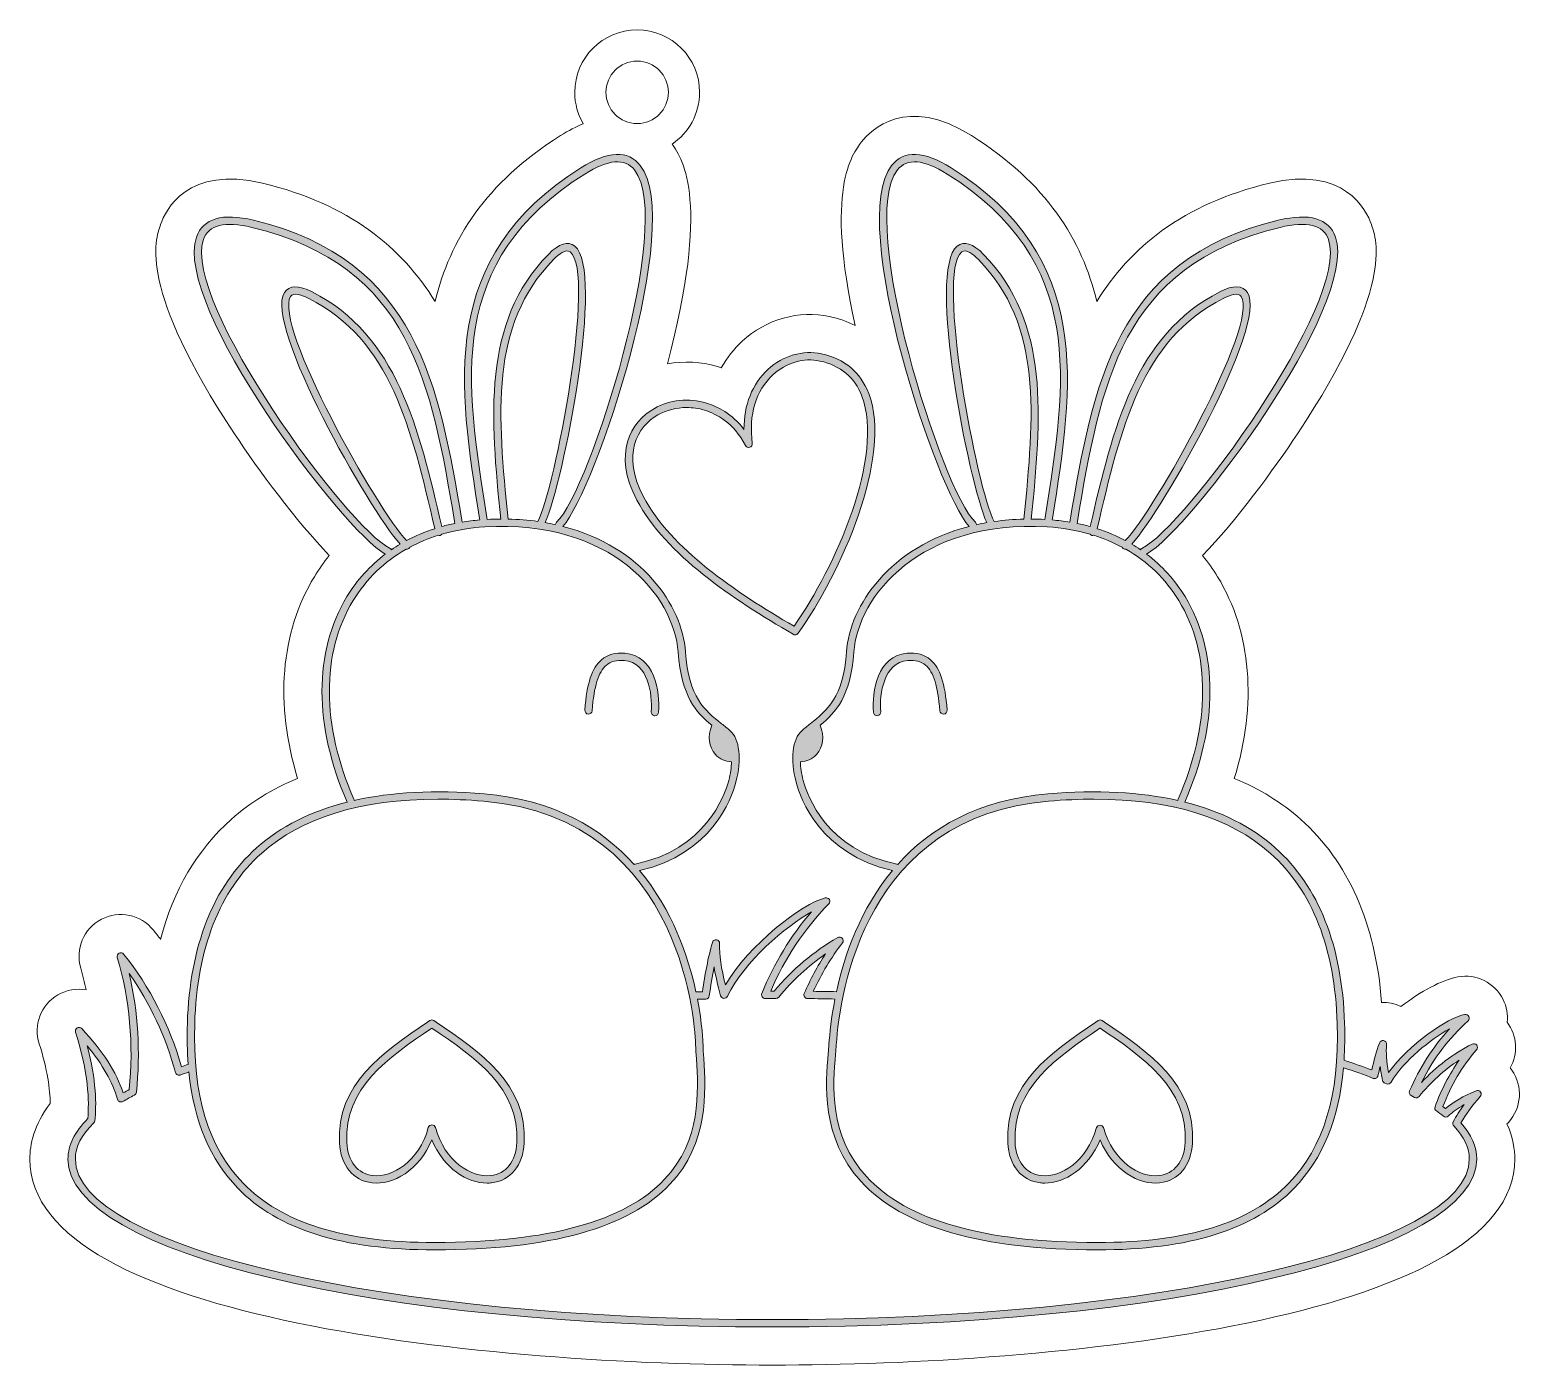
# Model space of a CAD drawing. Header units: inches. Extents: x 1.42 to 8.6, y -8.21 to -1.79.
import ezdxf

# ---------------------------------------------------------------- set-up
doc = ezdxf.new("R2010")
doc.units = ezdxf.units.IN
doc.header["$MEASUREMENT"] = 0
doc.layers.add('1', color=7, linetype='Continuous')

# ---------------------------------------------------------------- blocks, each defined once
blk = doc.blocks.new('block 2')
at = {"layer": '1', "lineweight": 0}
for points in [[(2.9092, -7.1397), (2.894, -6.8583), (3.117, -6.7064), (3.3326, -6.5594), (3.3326, -6.5594), (3.3432, -6.5522), (3.3432, -6.5522), (3.3492, -6.5482), (3.357, -6.5482), (3.363, -6.5522), (3.363, -6.5522), (3.3735, -6.5594), (3.3735, -6.5594), (3.5892, -6.7064), (3.8122, -6.8583), (3.797, -7.1397), (3.7911, -7.2482), (3.7307, -7.3219), (3.6393, -7.332), (3.6326, -7.3327), (3.6258, -7.3331), (3.6189, -7.3331), (3.524, -7.3331), (3.4101, -7.2635), (3.3531, -7.1249), (3.292, -7.2736), (3.1654, -7.343), (3.0669, -7.332), (2.9755, -7.3219), (2.915, -7.2482), (2.9092, -7.1397)], [(2.9444, -7.1377), (2.9493, -7.2292), (2.9966, -7.2888), (3.0708, -7.2969), (3.1648, -7.3065), (3.2902, -7.2299), (3.3361, -7.0659), (3.3382, -7.0583), (3.3452, -7.053), (3.3531, -7.053), (3.361, -7.053), (3.3679, -7.0583), (3.3701, -7.0659), (3.416, -7.2299), (3.5414, -7.3072), (3.6354, -7.2969), (3.7096, -7.2888), (3.7568, -7.2292), (3.7618, -7.1377), (3.7759, -6.8763), (3.5612, -6.73), (3.3537, -6.5885), (3.3537, -6.5885), (3.3531, -6.5881), (3.3531, -6.5881), (3.3531, -6.5881), (3.3525, -6.5885), (3.3525, -6.5885), (3.1449, -6.73), (2.9303, -6.8763), (2.9444, -7.1377)]]:
    blk.add_open_spline(points, degree=3, knots=[0, 0, 0, 0, 1, 1, 1, 2, 2, 2, 3, 3, 3, 4, 4, 4, 5, 5, 5, 6, 6, 6, 7, 7, 7, 8, 8, 8, 9, 9, 9, 10, 10, 10, 10], dxfattribs=at)
blk = doc.blocks.new('block 3')
at = {"layer": '1', "lineweight": 0}
for points, knots in [([(6.5431, -6.5594), (6.5431, -6.5594), (6.5536, -6.5522), (6.5536, -6.5522), (6.5596, -6.5482), (6.5675, -6.5482), (6.5735, -6.5522), (6.5735, -6.5522), (6.584, -6.5594), (6.584, -6.5594), (6.7997, -6.7064), (7.0227, -6.8583), (7.0075, -7.1397), (7.0016, -7.2482), (6.9412, -7.3219), (6.8497, -7.332), (6.7518, -7.343), (6.6248, -7.2736), (6.5636, -7.1249), (6.5066, -7.2635), (6.3927, -7.3331), (6.2977, -7.3331), (6.2908, -7.3331), (6.284, -7.3327), (6.2774, -7.332), (6.1859, -7.3219), (6.1255, -7.2482), (6.1197, -7.1397), (6.1044, -6.8583), (6.3274, -6.7064), (6.5431, -6.5594)], [0, 0, 0, 0, 1, 1, 1, 2, 2, 2, 3, 3, 3, 4, 4, 4, 5, 5, 5, 6, 6, 6, 7, 7, 7, 8, 8, 8, 9, 9, 9, 10, 10, 10, 10]), ([(6.1549, -7.1377), (6.1598, -7.2292), (6.2071, -7.2888), (6.2812, -7.2969), (6.3752, -7.3065), (6.5007, -7.2299), (6.5466, -7.0659), (6.5509, -7.0507), (6.5763, -7.0507), (6.5805, -7.0659), (6.6265, -7.2299), (6.751, -7.3071), (6.8459, -7.2969), (6.9201, -7.2888), (6.9673, -7.2292), (6.9723, -7.1377), (6.9864, -6.8763), (6.7717, -6.73), (6.5642, -6.5885), (6.5642, -6.5885), (6.5636, -6.5881), (6.5636, -6.5881), (6.5636, -6.5881), (6.563, -6.5885), (6.563, -6.5885), (6.3554, -6.73), (6.1407, -6.8763), (6.1549, -7.1377)], [0, 0, 0, 0, 1, 1, 1, 2, 2, 2, 3, 3, 3, 4, 4, 4, 5, 5, 5, 6, 6, 6, 7, 7, 7, 8, 8, 8, 9, 9, 9, 9])]:
    blk.add_open_spline(points, degree=3, knots=knots, dxfattribs=at)
blk = doc.blocks.new('block 4')
at = {"layer": '1', "lineweight": 0}
for points, knots in [([(4.422, -3.6113), (4.4963, -3.5697), (4.5877, -3.5603), (4.6727, -3.5855), (4.7254, -3.6013), (4.7949, -3.6359), (4.8527, -3.7124), (4.8521, -3.5945), (4.892, -3.4936), (4.968, -3.4236), (5.0398, -3.3574), (5.1357, -3.3296), (5.2251, -3.349), (5.3364, -3.3732), (5.4127, -3.4372), (5.4517, -3.5391), (5.568, -3.8425), (5.318, -4.4061), (5.1124, -4.6914), (5.109, -4.6962), (5.1036, -4.6988), (5.0981, -4.6988), (5.0951, -4.6988), (5.092, -4.698), (5.0892, -4.6963), (4.7967, -4.5256), (4.4787, -4.3156), (4.3384, -4.0522), (4.2192, -3.8282), (4.3089, -3.6748), (4.422, -3.6113)], [0, 0, 0, 0, 1, 1, 1, 2, 2, 2, 3, 3, 3, 4, 4, 4, 5, 5, 5, 6, 6, 6, 7, 7, 7, 8, 8, 8, 9, 9, 9, 10, 10, 10, 10]), ([(4.3696, -4.0356), (4.5035, -4.2871), (4.8087, -4.491), (5.0931, -4.6578), (5.2923, -4.3749), (5.5287, -3.8386), (5.4188, -3.5517), (5.3842, -3.4616), (5.3165, -3.405), (5.2176, -3.3834), (5.1396, -3.3665), (5.0553, -3.3911), (4.9919, -3.4495), (4.9097, -3.5253), (4.8745, -3.6421), (4.8927, -3.7787), (4.8938, -3.7872), (4.8887, -3.7953), (4.8805, -3.7979), (4.8723, -3.8004), (4.8635, -3.7968), (4.8595, -3.7892), (4.8027, -3.6804), (4.7211, -3.6368), (4.6626, -3.6194), (4.6345, -3.611), (4.6056, -3.6069), (4.5771, -3.6069), (4.5285, -3.6069), (4.4808, -3.6188), (4.4392, -3.6421), (4.3401, -3.6977), (4.2623, -3.8342), (4.3696, -4.0356)], [0, 0, 0, 0, 1, 1, 1, 2, 2, 2, 3, 3, 3, 4, 4, 4, 5, 5, 5, 6, 6, 6, 7, 7, 7, 8, 8, 8, 9, 9, 9, 10, 10, 10, 11, 11, 11, 11])]:
    blk.add_open_spline(points, degree=3, knots=knots, dxfattribs=at)
blk = doc.blocks.new('block 5')
at = {"layer": '1', "lineweight": 0}
for points, knots in [([(8.3902, -6.9175), (8.3515, -6.96), (8.3203, -7.0024), (8.2973, -7.0439), (8.3474, -7.1002), (8.3728, -7.1586), (8.3728, -7.2173), (8.3728, -7.6699), (6.8864, -8.0244), (4.9888, -8.0244), (3.0913, -8.0244), (1.6049, -7.6699), (1.6049, -7.2173), (1.6049, -7.1513), (1.6368, -7.0861), (1.6997, -7.0234), (1.7076, -6.9403), (1.7033, -6.8023), (1.641, -6.6078), (1.6385, -6.6), (1.6417, -6.5914), (1.6489, -6.5872), (1.656, -6.5831), (1.665, -6.5844), (1.6707, -6.5904), (1.7715, -6.6983), (1.837, -6.7996), (1.8701, -6.8994), (1.8795, -6.8941), (1.8892, -6.8888), (1.8991, -6.8835), (1.9211, -6.6692), (1.9012, -6.4499), (1.8416, -6.2484), (1.8392, -6.2403), (1.8429, -6.2317), (1.8503, -6.2278), (1.8577, -6.2239), (1.867, -6.2258), (1.8723, -6.2324), (1.998, -6.3897), (2.0939, -6.5766), (2.1503, -6.7741), (2.1608, -6.7703), (2.1716, -6.7665), (2.1824, -6.7627), (2.1776, -6.7007), (2.1762, -6.6354), (2.1784, -6.5663), (2.1904, -6.1925), (2.3024, -5.9086), (2.5112, -5.7224), (2.6265, -5.6197), (2.7721, -5.5466), (2.9464, -5.5026), (2.9464, -5.5025), (2.9463, -5.5025), (2.9463, -5.5024), (2.7853, -5.1377), (2.7848, -4.7778), (2.9451, -4.5151), (2.9941, -4.4348), (3.0564, -4.3665), (3.1295, -4.311), (2.9256, -4.1986), (2.1074, -3.116), (2.2225, -2.7878), (2.254, -2.6979), (2.3462, -2.6708), (2.4969, -2.707), (3.2851, -2.8968), (3.388, -3.5044), (3.4969, -4.1478), (3.4969, -4.1478), (3.4984, -4.157), (3.4984, -4.157), (3.5261, -4.1524), (3.5545, -4.1493), (3.5834, -4.1469), (3.5834, -4.1469), (3.5823, -4.1402), (3.5823, -4.1402), (3.4796, -3.4958), (3.3826, -2.8872), (4.0688, -2.4551), (4.1998, -2.3726), (4.2959, -2.3688), (4.3546, -2.4439), (4.5687, -2.7182), (4.1391, -4.0076), (3.9821, -4.1777), (4.3628, -4.2754), (4.5557, -4.5581), (4.5716, -4.7804), (4.5873, -5.0004), (4.6641, -5.0615), (4.7454, -5.1261), (4.7592, -5.1371), (4.773, -5.1481), (4.7865, -5.1598), (4.8313, -5.1987), (4.8422, -5.298), (4.8135, -5.407), (4.7922, -5.4879), (4.696, -5.7543), (4.3507, -5.8312), (4.5091, -6.0207), (4.5854, -6.2457), (4.6219, -6.4149), (4.6219, -6.4149), (4.653, -6.4142), (4.653, -6.4142), (4.6647, -6.3294), (4.6803, -6.2516), (4.7007, -6.1768), (4.7031, -6.1682), (4.7116, -6.1629), (4.7203, -6.164), (4.7291, -6.1652), (4.7356, -6.1729), (4.7354, -6.1818), (4.7342, -6.2364), (4.7433, -6.3017), (4.7631, -6.3804), (4.8753, -6.1899), (5.1309, -5.9905), (5.2433, -5.9625), (5.251, -5.9607), (5.259, -5.964), (5.2629, -5.9709), (5.2668, -5.9778), (5.2657, -5.9864), (5.2601, -5.992), (5.1438, -6.11), (5.0477, -6.2541), (4.9812, -6.4102), (4.9812, -6.4102), (4.9976, -6.4102), (4.9976, -6.4102), (4.9976, -6.4102), (4.9979, -6.4102), (4.9979, -6.4102), (5.0853, -6.3062), (5.1879, -6.2196), (5.303, -6.1529), (5.3104, -6.1488), (5.3195, -6.1502), (5.3251, -6.1566), (5.3307, -6.1629), (5.3309, -6.1723), (5.3258, -6.179), (5.2717, -6.2488), (5.2246, -6.3269), (5.1855, -6.4116), (5.2228, -6.412), (5.2599, -6.4128), (5.2969, -6.4135), (5.3355, -6.2356), (5.4127, -6.0155), (5.566, -5.8312), (5.2207, -5.7543), (5.1244, -5.4879), (5.1032, -5.407), (5.0745, -5.298), (5.0853, -5.1987), (5.1301, -5.1598), (5.1437, -5.1481), (5.1575, -5.1371), (5.1713, -5.1261), (5.2526, -5.0615), (5.3294, -5.0004), (5.3451, -4.7804), (5.361, -4.5581), (5.5542, -4.2758), (5.9347, -4.1779), (5.7779, -4.0088), (5.3478, -2.7184), (5.5621, -2.4439), (5.6207, -2.3688), (5.7169, -2.3726), (5.8479, -2.4551), (6.534, -2.8871), (6.437, -3.4957), (6.3344, -4.1401), (6.3344, -4.1401), (6.3333, -4.1469), (6.3333, -4.1469), (6.3622, -4.1493), (6.3906, -4.1524), (6.4182, -4.157), (6.4182, -4.157), (6.4198, -4.1479), (6.4198, -4.1479), (6.5287, -3.5045), (6.6315, -2.8968), (7.4198, -2.707), (7.5704, -2.6708), (7.6627, -2.698), (7.6942, -2.7878), (7.8092, -3.116), (6.9911, -4.1986), (6.7871, -4.311), (6.8603, -4.3665), (6.9225, -4.4348), (6.9715, -4.5151), (7.1318, -4.7778), (7.1314, -5.1377), (6.9704, -5.5024), (6.9704, -5.5025), (6.9703, -5.5025), (6.9703, -5.5026), (7.1445, -5.5465), (7.2901, -5.6197), (7.4054, -5.7224), (7.6143, -5.9086), (7.7263, -6.1925), (7.7382, -6.5663), (7.7402, -6.6279), (7.7392, -6.6865), (7.7356, -6.7424), (7.7821, -6.7577), (7.8269, -6.7735), (7.8687, -6.7895), (7.879, -6.7452), (7.8913, -6.7018), (7.9054, -6.6601), (7.9082, -6.6516), (7.9169, -6.6465), (7.9256, -6.6484), (7.9343, -6.6502), (7.9404, -6.6582), (7.9396, -6.6671), (7.9367, -6.7042), (7.9399, -6.7486), (7.9496, -6.8021), (8.0437, -6.6679), (8.2341, -6.5382), (8.3165, -6.5227), (8.3245, -6.5213), (8.3321, -6.5251), (8.3356, -6.5322), (8.3391, -6.5393), (8.3374, -6.5478), (8.3316, -6.5531), (8.2397, -6.6361), (8.1632, -6.7377), (8.108, -6.8495), (8.1776, -6.7741), (8.2607, -6.7111), (8.351, -6.6655), (8.3586, -6.6617), (8.3677, -6.6637), (8.3729, -6.6704), (8.378, -6.6771), (8.3778, -6.6865), (8.3722, -6.6928), (8.303, -6.7724), (8.2486, -6.8642), (8.2106, -6.9657), (8.2149, -6.9689), (8.2191, -6.9722), (8.2233, -6.9754), (8.2608, -6.9428), (8.3091, -6.9146), (8.3704, -6.8893), (8.3781, -6.8862), (8.3868, -6.8888), (8.3915, -6.8955), (8.3963, -6.9023), (8.3957, -6.9114), (8.3902, -6.9175)], [0, 0, 0, 0, 1, 1, 1, 2, 2, 2, 3, 3, 3, 4, 4, 4, 5, 5, 5, 6, 6, 6, 7, 7, 7, 8, 8, 8, 9, 9, 9, 10, 10, 10, 11, 11, 11, 12, 12, 12, 13, 13, 13, 14, 14, 14, 15, 15, 15, 16, 16, 16, 17, 17, 17, 18, 18, 18, 19, 19, 19, 20, 20, 20, 21, 21, 21, 22, 22, 22, 23, 23, 23, 24, 24, 24, 25, 25, 25, 26, 26, 26, 27, 27, 27, 28, 28, 28, 29, 29, 29, 30, 30, 30, 31, 31, 31, 32, 32, 32, 33, 33, 33, 34, 34, 34, 35, 35, 35, 36, 36, 36, 37, 37, 37, 38, 38, 38, 39, 39, 39, 40, 40, 40, 41, 41, 41, 42, 42, 42, 43, 43, 43, 44, 44, 44, 45, 45, 45, 46, 46, 46, 47, 47, 47, 48, 48, 48, 49, 49, 49, 50, 50, 50, 51, 51, 51, 52, 52, 52, 53, 53, 53, 54, 54, 54, 55, 55, 55, 56, 56, 56, 57, 57, 57, 58, 58, 58, 59, 59, 59, 60, 60, 60, 61, 61, 61, 62, 62, 62, 63, 63, 63, 64, 64, 64, 65, 65, 65, 66, 66, 66, 67, 67, 67, 68, 68, 68, 69, 69, 69, 70, 70, 70, 71, 71, 71, 72, 72, 72, 73, 73, 73, 74, 74, 74, 75, 75, 75, 76, 76, 76, 77, 77, 77, 78, 78, 78, 79, 79, 79, 80, 80, 80, 81, 81, 81, 82, 82, 82, 83, 83, 83, 84, 84, 84, 85, 85, 85, 86, 86, 86, 87, 87, 87, 88, 88, 88, 89, 89, 89, 90, 90, 90, 90]), ([(3.6171, -4.1346), (3.6171, -4.1346), (3.6187, -4.1445), (3.6187, -4.1445), (3.6408, -4.1434), (3.6624, -4.1429), (3.6837, -4.1428), (3.6359, -3.6568), (3.5918, -3.1981), (3.9127, -2.8709), (3.9641, -2.8185), (4.0068, -2.8054), (4.0397, -2.8316), (4.1855, -2.9482), (3.9843, -3.9672), (3.8977, -4.1598), (3.9145, -4.1627), (3.931, -4.1659), (3.9471, -4.1695), (3.9475, -4.1654), (3.9491, -4.1614), (3.9523, -4.1584), (4.1128, -4.0047), (4.5215, -2.7151), (4.3268, -2.4656), (4.2812, -2.4072), (4.2006, -2.4138), (4.0876, -2.485), (3.4211, -2.9046), (3.512, -3.4746), (3.6171, -4.1346)], [0, 0, 0, 0, 1, 1, 1, 2, 2, 2, 3, 3, 3, 4, 4, 4, 5, 5, 5, 6, 6, 6, 7, 7, 7, 8, 8, 8, 9, 9, 9, 10, 10, 10, 10]), ([(5.9696, -4.1697), (5.9857, -4.1662), (6.0022, -4.1629), (6.019, -4.16), (5.9325, -3.968), (5.7311, -2.9482), (5.877, -2.8316), (5.9099, -2.8053), (5.9526, -2.8185), (6.0039, -2.8709), (6.3248, -3.1981), (6.2808, -3.6569), (6.233, -4.1428), (6.2542, -4.1429), (6.2759, -4.1434), (6.298, -4.1445), (6.298, -4.1445), (6.2996, -4.1346), (6.2996, -4.1346), (6.4047, -3.4746), (6.4955, -2.9046), (5.8291, -2.485), (5.716, -2.4138), (5.6355, -2.4072), (5.5899, -2.4656), (5.3951, -2.7151), (5.8039, -4.0047), (5.9644, -4.1584), (5.9676, -4.1615), (5.9692, -4.1656), (5.9696, -4.1697)], [0, 0, 0, 0, 1, 1, 1, 2, 2, 2, 3, 3, 3, 4, 4, 4, 5, 5, 5, 6, 6, 6, 7, 7, 7, 8, 8, 8, 9, 9, 9, 10, 10, 10, 10]), ([(3.1591, -4.2899), (3.1726, -4.2806), (3.1865, -4.2718), (3.2007, -4.2633), (3.0522, -4.0977), (2.5448, -3.2102), (2.6449, -3.0544), (2.6677, -3.019), (2.7124, -3.0179), (2.7777, -3.051), (3.1852, -3.2578), (3.2908, -3.7045), (3.4006, -4.1785), (3.4212, -4.1728), (3.4424, -4.168), (3.4638, -4.1637), (3.4638, -4.1637), (3.4621, -4.1537), (3.4621, -4.1537), (3.3506, -3.4947), (3.2542, -2.9257), (2.4886, -2.7414), (2.3585, -2.71), (2.2803, -2.7296), (2.2558, -2.7995), (2.1511, -3.0982), (2.9509, -4.1892), (3.1521, -4.2834), (3.1552, -4.2849), (3.1574, -4.2872), (3.1591, -4.2899)], [0, 0, 0, 0, 1, 1, 1, 2, 2, 2, 3, 3, 3, 4, 4, 4, 5, 5, 5, 6, 6, 6, 7, 7, 7, 8, 8, 8, 9, 9, 9, 10, 10, 10, 10]), ([(6.4529, -4.1637), (6.4743, -4.168), (6.4954, -4.1728), (6.516, -4.1785), (6.6258, -3.7044), (6.7315, -3.2578), (7.139, -3.051), (7.2043, -3.0178), (7.2489, -3.019), (7.2718, -3.0544), (7.3718, -3.2102), (6.8645, -4.0977), (6.716, -4.2633), (6.7302, -4.2718), (6.744, -4.2806), (6.7575, -4.2899), (6.7593, -4.2872), (6.7615, -4.2849), (6.7645, -4.2834), (6.9657, -4.1892), (7.7656, -3.0982), (7.6609, -2.7995), (7.6363, -2.7296), (7.558, -2.71), (7.428, -2.7414), (6.6624, -2.9257), (6.5661, -3.4948), (6.4545, -4.1537), (6.4545, -4.1537), (6.4529, -4.1637), (6.4529, -4.1637)], [0, 0, 0, 0, 1, 1, 1, 2, 2, 2, 3, 3, 3, 4, 4, 4, 5, 5, 5, 6, 6, 6, 7, 7, 7, 8, 8, 8, 9, 9, 9, 10, 10, 10, 10]), ([(3.8615, -4.1541), (3.9444, -4.002), (4.1433, -2.9596), (4.0176, -2.8592), (3.9972, -2.8428), (3.963, -2.8699), (3.938, -2.8955), (3.6278, -3.2119), (3.67, -3.6432), (3.7191, -4.1428), (3.7689, -4.1438), (3.8162, -4.1479), (3.8615, -4.1541)], [0, 0, 0, 0, 1, 1, 1, 2, 2, 2, 3, 3, 3, 4, 4, 4, 4]), ([(6.1975, -4.1429), (6.2466, -3.6433), (6.2889, -3.2119), (5.9787, -2.8955), (5.9536, -2.87), (5.9195, -2.8428), (5.899, -2.8592), (5.7733, -2.9596), (5.9725, -4.003), (6.0553, -4.1544), (6.1006, -4.148), (6.1478, -4.144), (6.1975, -4.1429)], [0, 0, 0, 0, 1, 1, 1, 2, 2, 2, 3, 3, 3, 4, 4, 4, 4]), ([(3.3668, -4.1889), (3.2541, -3.7022), (3.1554, -3.2822), (2.7617, -3.0825), (2.7298, -3.0662), (2.6887, -3.0514), (2.6746, -3.0735), (2.5888, -3.207), (3.0962, -4.1091), (3.2319, -4.2458), (3.2743, -4.2232), (3.3193, -4.2042), (3.3668, -4.1889)], [0, 0, 0, 0, 1, 1, 1, 2, 2, 2, 3, 3, 3, 4, 4, 4, 4]), ([(6.6848, -4.2458), (6.8204, -4.1091), (7.3279, -3.2071), (7.2421, -3.0735), (7.228, -3.0514), (7.1869, -3.0662), (7.1549, -3.0825), (6.7613, -3.2822), (6.6625, -3.7022), (6.5498, -4.1889), (6.5973, -4.2042), (6.6424, -4.2232), (6.6848, -4.2458)], [0, 0, 0, 0, 1, 1, 1, 2, 2, 2, 3, 3, 3, 4, 4, 4, 4]), ([(2.9799, -5.4946), (3.1591, -5.4541), (3.3673, -5.4433), (3.6039, -5.463), (3.9408, -5.4911), (4.1694, -5.629), (4.3251, -5.8019), (4.3265, -5.8012), (4.3278, -5.8004), (4.3294, -5.8001), (4.6668, -5.7317), (4.7591, -5.4751), (4.7794, -5.398), (4.7879, -5.3655), (4.792, -5.3356), (4.7931, -5.3084), (4.7925, -5.3084), (4.7919, -5.3087), (4.7912, -5.3087), (4.7638, -5.3087), (4.7353, -5.2959), (4.715, -5.2734), (4.6834, -5.2381), (4.6774, -5.1873), (4.6975, -5.1328), (4.6226, -5.0712), (4.5515, -4.9941), (4.5364, -4.7829), (4.5169, -4.5109), (4.2161, -4.1444), (3.6076, -4.1803), (3.5349, -4.1846), (3.4659, -4.1965), (3.4013, -4.2152), (3.399, -4.2179), (3.396, -4.22), (3.3924, -4.2209), (3.3894, -4.2216), (3.3866, -4.2213), (3.384, -4.2206), (3.3359, -4.2357), (3.2904, -4.2546), (3.2477, -4.2774), (3.2471, -4.2786), (3.2468, -4.2798), (3.2459, -4.2809), (3.2424, -4.2853), (3.2373, -4.2875), (3.2321, -4.2875), (3.2313, -4.2875), (3.2305, -4.2873), (3.2297, -4.2872), (3.1251, -4.3468), (3.0386, -4.4297), (2.9753, -4.5335), (2.8211, -4.7862), (2.8223, -5.1341), (2.9785, -5.4882), (2.9795, -5.4902), (2.9799, -5.4924), (2.9799, -5.4946)], [0, 0, 0, 0, 1, 1, 1, 2, 2, 2, 3, 3, 3, 4, 4, 4, 5, 5, 5, 6, 6, 6, 7, 7, 7, 8, 8, 8, 9, 9, 9, 10, 10, 10, 11, 11, 11, 12, 12, 12, 13, 13, 13, 14, 14, 14, 15, 15, 15, 16, 16, 16, 17, 17, 17, 18, 18, 18, 19, 19, 19, 20, 20, 20, 20]), ([(5.5912, -5.8018), (5.7473, -5.6276), (5.9763, -5.491), (6.3128, -5.463), (6.5493, -5.4432), (6.7575, -5.454), (6.9367, -5.4945), (6.9368, -5.4924), (6.9372, -5.4902), (6.9381, -5.4882), (7.0944, -5.1341), (7.0956, -4.7862), (6.9414, -4.5335), (6.8781, -4.4297), (6.7916, -4.3468), (6.6869, -4.2872), (6.6861, -4.2873), (6.6853, -4.2875), (6.6846, -4.2875), (6.6794, -4.2875), (6.6743, -4.2853), (6.6707, -4.2809), (6.6699, -4.2798), (6.6695, -4.2786), (6.6689, -4.2774), (6.6263, -4.2546), (6.5808, -4.2357), (6.5327, -4.2206), (6.53, -4.2213), (6.5272, -4.2216), (6.5243, -4.2209), (6.5206, -4.22), (6.5177, -4.2179), (6.5154, -4.2152), (6.4507, -4.1965), (6.3818, -4.1846), (6.309, -4.1803), (5.7008, -4.1441), (5.3997, -4.5109), (5.3803, -4.7829), (5.3652, -4.9941), (5.294, -5.0712), (5.2191, -5.1328), (5.2393, -5.1873), (5.2333, -5.2381), (5.2016, -5.2734), (5.1814, -5.2959), (5.1528, -5.3087), (5.1254, -5.3087), (5.1248, -5.3087), (5.1242, -5.3084), (5.1235, -5.3084), (5.1247, -5.3356), (5.1287, -5.3655), (5.1373, -5.398), (5.1575, -5.4751), (5.2498, -5.7317), (5.5873, -5.8001), (5.5887, -5.8004), (5.5899, -5.8012), (5.5912, -5.8018)], [0, 0, 0, 0, 1, 1, 1, 2, 2, 2, 3, 3, 3, 4, 4, 4, 5, 5, 5, 6, 6, 6, 7, 7, 7, 8, 8, 8, 9, 9, 9, 10, 10, 10, 11, 11, 11, 12, 12, 12, 13, 13, 13, 14, 14, 14, 15, 15, 15, 16, 16, 16, 17, 17, 17, 18, 18, 18, 19, 19, 19, 20, 20, 20, 20]), ([(2.4459, -7.3327), (2.6323, -7.5251), (2.9334, -7.6187), (3.3666, -7.6187), (3.91, -7.6187), (4.2817, -7.5164), (4.4714, -7.3146), (4.6481, -7.1266), (4.6336, -6.8915), (4.6239, -6.7358), (4.6224, -6.7111), (4.621, -6.6884), (4.6205, -6.6684), (4.6194, -6.6239), (4.5824, -5.5799), (3.6009, -5.4981), (3.5246, -5.4918), (3.4513, -5.4886), (3.381, -5.4886), (3.0129, -5.4886), (2.7289, -5.5758), (2.5347, -5.7488), (2.3333, -5.9282), (2.2253, -6.2037), (2.2137, -6.5674), (2.2028, -6.9098), (2.2787, -7.1602), (2.4459, -7.3327)], [0, 0, 0, 0, 1, 1, 1, 2, 2, 2, 3, 3, 3, 4, 4, 4, 5, 5, 5, 6, 6, 6, 7, 7, 7, 8, 8, 8, 9, 9, 9, 9]), ([(7.3819, -5.7488), (7.1878, -5.5758), (6.9037, -5.4886), (6.5357, -5.4886), (6.4654, -5.4886), (6.3921, -5.4917), (6.3158, -5.4981), (5.4361, -5.5714), (5.3129, -6.4129), (5.2961, -6.6691), (5.2952, -6.6822), (5.2939, -6.6971), (5.2924, -6.7134), (5.2795, -6.8586), (5.2579, -7.1016), (5.441, -7.3017), (5.6335, -7.5121), (6.0066, -7.6187), (6.5501, -7.6187), (6.9832, -7.6187), (7.2844, -7.5251), (7.4708, -7.3327), (7.6379, -7.1602), (7.7138, -6.9098), (7.7029, -6.5674), (7.6913, -6.2037), (7.5833, -5.9282), (7.3819, -5.7488)], [0, 0, 0, 0, 1, 1, 1, 2, 2, 2, 3, 3, 3, 4, 4, 4, 5, 5, 5, 6, 6, 6, 7, 7, 7, 8, 8, 8, 9, 9, 9, 9]), ([(8.3124, -6.9562), (8.2823, -6.9732), (8.2571, -6.9915), (8.2363, -7.0113), (8.2298, -7.0175), (8.2198, -7.0178), (8.2129, -7.0122), (8.2023, -7.0036), (8.191, -6.995), (8.1791, -6.9865), (8.1727, -6.9819), (8.1701, -6.9736), (8.1728, -6.9662), (8.2018, -6.8854), (8.2406, -6.8104), (8.2887, -6.7422), (8.2164, -6.7897), (8.151, -6.849), (8.0965, -6.9168), (8.0912, -6.9236), (8.0817, -6.9254), (8.0743, -6.9213), (8.0743, -6.9213), (8.0587, -6.9129), (8.0587, -6.9129), (8.0506, -6.9087), (8.0471, -6.8989), (8.0506, -6.8905), (8.0966, -6.7808), (8.1621, -6.679), (8.2425, -6.5917), (8.1509, -6.6432), (8.0232, -6.744), (7.9613, -6.8488), (7.9568, -6.8565), (7.9475, -6.8596), (7.9393, -6.8561), (7.9393, -6.8561), (7.9316, -6.8529), (7.9316, -6.8529), (7.9262, -6.8507), (7.9223, -6.8459), (7.9211, -6.8402), (7.916, -6.8162), (7.912, -6.7936), (7.9092, -6.7726), (7.9054, -6.7873), (7.902, -6.8022), (7.8987, -6.8171), (7.8976, -6.8222), (7.8943, -6.8265), (7.8898, -6.8289), (7.8852, -6.8314), (7.8798, -6.8317), (7.875, -6.8298), (7.8308, -6.8124), (7.7828, -6.7953), (7.7328, -6.7787), (7.7111, -7.0252), (7.6332, -7.2158), (7.4961, -7.3573), (7.3027, -7.5569), (6.9933, -7.654), (6.5501, -7.654), (5.9963, -7.654), (5.6144, -7.5435), (5.415, -7.3255), (5.2214, -7.114), (5.2447, -6.8514), (5.2573, -6.7103), (5.2587, -6.6943), (5.26, -6.6797), (5.2609, -6.6668), (5.2643, -6.6144), (5.2723, -6.5379), (5.2897, -6.4487), (5.246, -6.4478), (5.2022, -6.447), (5.1581, -6.4465), (5.1522, -6.4464), (5.1467, -6.4434), (5.1435, -6.4384), (5.1403, -6.4334), (5.1398, -6.4272), (5.1422, -6.4218), (5.1717, -6.3544), (5.2061, -6.2907), (5.2449, -6.2316), (5.1616, -6.2895), (5.0861, -6.3591), (5.0197, -6.4392), (5.0164, -6.4432), (5.0114, -6.4455), (5.0062, -6.4455), (5.0062, -6.4455), (4.9888, -6.4455), (4.9888, -6.4455), (4.9888, -6.4455), (4.9548, -6.4456), (4.9548, -6.4456), (4.9491, -6.4469), (4.9434, -6.4427), (4.9401, -6.4378), (4.9368, -6.433), (4.9361, -6.4268), (4.9383, -6.4214), (4.996, -6.2784), (5.0779, -6.1444), (5.1774, -6.0296), (5.0514, -6.1007), (4.8539, -6.2685), (4.7735, -6.4356), (4.7703, -6.4423), (4.7627, -6.4462), (4.7561, -6.4456), (4.7488, -6.4449), (4.7426, -6.4398), (4.7406, -6.4328), (4.7263, -6.382), (4.7158, -6.336), (4.7091, -6.2942), (4.7, -6.3388), (4.6923, -6.3851), (4.686, -6.4337), (4.6848, -6.4424), (4.6776, -6.4489), (4.6689, -6.4491), (4.6689, -6.4491), (4.6291, -6.45), (4.6291, -6.45), (4.6524, -6.5699), (4.6555, -6.6553), (4.6558, -6.6675), (4.6563, -6.6872), (4.6577, -6.7094), (4.6592, -6.7337), (4.6692, -6.8953), (4.6843, -7.1397), (4.4971, -7.3388), (4.3005, -7.5479), (3.9201, -7.654), (3.3666, -7.654), (2.9234, -7.654), (2.6139, -7.5569), (2.4205, -7.3573), (2.2873, -7.2197), (2.2098, -7.0357), (2.1857, -6.799), (2.1719, -6.8039), (2.158, -6.8088), (2.1446, -6.8138), (2.14, -6.8154), (2.1348, -6.8152), (2.1304, -6.8129), (2.126, -6.8107), (2.1228, -6.8066), (2.1215, -6.8019), (2.0751, -6.6317), (1.9987, -6.4691), (1.8988, -6.3266), (1.9419, -6.5104), (1.9539, -6.7057), (1.9333, -6.8966), (1.9326, -6.9024), (1.9291, -6.9076), (1.9239, -6.9103), (1.9046, -6.9204), (1.8862, -6.9306), (1.8688, -6.9409), (1.8641, -6.9437), (1.8583, -6.9441), (1.8533, -6.9421), (1.8482, -6.9401), (1.8443, -6.9358), (1.8428, -6.9306), (1.819, -6.8475), (1.7711, -6.7629), (1.697, -6.6735), (1.7409, -6.8388), (1.742, -6.9587), (1.7341, -7.0334), (1.7337, -7.0375), (1.7319, -7.0413), (1.7289, -7.0441), (1.67, -7.1013), (1.6402, -7.1596), (1.6402, -7.2173), (1.6402, -7.6429), (3.1424, -7.9891), (4.9888, -7.9891), (6.8353, -7.9891), (8.3375, -7.6429), (8.3375, -7.2173), (8.3375, -7.1645), (8.3125, -7.1111), (8.263, -7.0586), (8.2579, -7.0531), (8.2568, -7.045), (8.2602, -7.0384), (8.2744, -7.0113), (8.2918, -6.9838), (8.3124, -6.9562)], [0, 0, 0, 0, 1, 1, 1, 2, 2, 2, 3, 3, 3, 4, 4, 4, 5, 5, 5, 6, 6, 6, 7, 7, 7, 8, 8, 8, 9, 9, 9, 10, 10, 10, 11, 11, 11, 12, 12, 12, 13, 13, 13, 14, 14, 14, 15, 15, 15, 16, 16, 16, 17, 17, 17, 18, 18, 18, 19, 19, 19, 20, 20, 20, 21, 21, 21, 22, 22, 22, 23, 23, 23, 24, 24, 24, 25, 25, 25, 26, 26, 26, 27, 27, 27, 28, 28, 28, 29, 29, 29, 30, 30, 30, 31, 31, 31, 32, 32, 32, 33, 33, 33, 34, 34, 34, 35, 35, 35, 36, 36, 36, 37, 37, 37, 38, 38, 38, 39, 39, 39, 40, 40, 40, 41, 41, 41, 42, 42, 42, 43, 43, 43, 44, 44, 44, 45, 45, 45, 46, 46, 46, 47, 47, 47, 48, 48, 48, 49, 49, 49, 50, 50, 50, 51, 51, 51, 52, 52, 52, 53, 53, 53, 54, 54, 54, 55, 55, 55, 56, 56, 56, 57, 57, 57, 58, 58, 58, 59, 59, 59, 60, 60, 60, 61, 61, 61, 62, 62, 62, 63, 63, 63, 64, 64, 64, 65, 65, 65, 66, 66, 66, 67, 67, 67, 67])]:
    blk.add_open_spline(points, degree=3, knots=knots, dxfattribs=at)

msp = doc.modelspace()

# ---------------------------------------------------------------- hatches: boundary and pattern name
at = {"layer": '1', "true_color": 0xffffff}
h = msp.add_hatch(color=7, dxfattribs=at)
h.dxf.hatch_style = 2
edge = h.paths.add_edge_path()
edge.add_spline(control_points=[(4.0882, -5.0609), (4.0977, -4.9309), (4.1217, -4.8584), (4.1685, -4.8185), (4.1974, -4.7939), (4.2347, -4.7834), (4.2802, -4.7872), (4.4237, -4.7994), (4.4496, -4.9714), (4.4423, -5.0711), (4.4416, -5.0804), (4.4338, -5.0875), (4.4247, -5.0875), (4.4243, -5.0875), (4.4238, -5.0875), (4.4234, -5.0875), (4.4137, -5.0867), (4.4064, -5.0783), (4.4071, -5.0686), (4.4134, -4.9818), (4.3933, -4.8322), (4.2772, -4.8223), (4.2409, -4.8191), (4.2131, -4.8268), (4.1914, -4.8453), (4.153, -4.8781), (4.132, -4.9454), (4.1234, -5.0635), (4.1227, -5.0732), (4.1133, -5.0805), (4.1045, -5.0798), (4.0948, -5.0791), (4.0875, -5.0706), (4.0882, -5.0609)], knot_values=[0, 0, 0, 0, 1, 1, 1, 2, 2, 2, 3, 3, 3, 4, 4, 4, 5, 5, 5, 6, 6, 6, 7, 7, 7, 8, 8, 8, 9, 9, 9, 10, 10, 10, 11, 11, 11, 11], degree=3, periodic=1)
edge = h.paths.add_edge_path()
edge.add_spline(control_points=[(2.9092, -7.1397), (2.894, -6.8583), (3.117, -6.7064), (3.3326, -6.5594), (3.3326, -6.5594), (3.3432, -6.5522), (3.3432, -6.5522), (3.3492, -6.5482), (3.357, -6.5482), (3.363, -6.5522), (3.363, -6.5522), (3.3735, -6.5594), (3.3735, -6.5594), (3.5892, -6.7064), (3.8122, -6.8583), (3.797, -7.1397), (3.7911, -7.2482), (3.7307, -7.3219), (3.6393, -7.332), (3.6326, -7.3327), (3.6258, -7.3331), (3.6189, -7.3331), (3.524, -7.3331), (3.4101, -7.2635), (3.3531, -7.1249), (3.292, -7.2736), (3.1654, -7.343), (3.0669, -7.332), (2.9755, -7.3219), (2.915, -7.2482), (2.9092, -7.1397)], knot_values=[0, 0, 0, 0, 1, 1, 1, 2, 2, 2, 3, 3, 3, 4, 4, 4, 5, 5, 5, 6, 6, 6, 7, 7, 7, 8, 8, 8, 9, 9, 9, 10, 10, 10, 10], degree=3, periodic=1)
edge = h.paths.add_edge_path()
edge.add_spline(control_points=[(2.9444, -7.1377), (2.9493, -7.2292), (2.9966, -7.2888), (3.0708, -7.2969), (3.1648, -7.3065), (3.2902, -7.2299), (3.3361, -7.0659), (3.3382, -7.0583), (3.3452, -7.053), (3.3531, -7.053), (3.361, -7.053), (3.3679, -7.0583), (3.3701, -7.0659), (3.416, -7.2299), (3.5414, -7.3072), (3.6354, -7.2969), (3.7096, -7.2888), (3.7568, -7.2292), (3.7618, -7.1377), (3.7759, -6.8763), (3.5612, -6.73), (3.3537, -6.5885), (3.3537, -6.5885), (3.3531, -6.5881), (3.3531, -6.5881), (3.3531, -6.5881), (3.3525, -6.5885), (3.3525, -6.5885), (3.1449, -6.73), (2.9303, -6.8763), (2.9444, -7.1377)], knot_values=[0, 0, 0, 0, 1, 1, 1, 2, 2, 2, 3, 3, 3, 4, 4, 4, 5, 5, 5, 6, 6, 6, 7, 7, 7, 8, 8, 8, 9, 9, 9, 10, 10, 10, 10], degree=3, periodic=1)
edge = h.paths.add_edge_path()
edge.add_spline(control_points=[(5.7252, -4.8453), (5.7636, -4.8781), (5.7846, -4.9454), (5.7933, -5.0635), (5.794, -5.0732), (5.8034, -5.0805), (5.8122, -5.0798), (5.8219, -5.0791), (5.8292, -5.0706), (5.8285, -5.0609), (5.8189, -4.9309), (5.7949, -4.8584), (5.7481, -4.8185), (5.7192, -4.7939), (5.6817, -4.7834), (5.6365, -4.7872), (5.493, -4.7994), (5.4671, -4.9714), (5.4744, -5.0711), (5.4751, -5.0804), (5.4828, -5.0875), (5.4919, -5.0875), (5.4924, -5.0875), (5.4928, -5.0875), (5.4932, -5.0875), (5.503, -5.0867), (5.5103, -5.0783), (5.5096, -5.0686), (5.5032, -4.9818), (5.5234, -4.8322), (5.6395, -4.8223), (5.6754, -4.8191), (5.7035, -4.8268), (5.7252, -4.8453)], knot_values=[0, 0, 0, 0, 1, 1, 1, 2, 2, 2, 3, 3, 3, 4, 4, 4, 5, 5, 5, 6, 6, 6, 7, 7, 7, 8, 8, 8, 9, 9, 9, 10, 10, 10, 11, 11, 11, 11], degree=3, periodic=1)
edge = h.paths.add_edge_path()
edge.add_spline(control_points=[(6.5431, -6.5594), (6.5431, -6.5594), (6.5536, -6.5522), (6.5536, -6.5522), (6.5596, -6.5482), (6.5675, -6.5482), (6.5735, -6.5522), (6.5735, -6.5522), (6.584, -6.5594), (6.584, -6.5594), (6.7997, -6.7064), (7.0227, -6.8583), (7.0075, -7.1397), (7.0016, -7.2482), (6.9412, -7.3219), (6.8497, -7.332), (6.7518, -7.343), (6.6248, -7.2736), (6.5636, -7.1249), (6.5066, -7.2635), (6.3927, -7.3331), (6.2977, -7.3331), (6.2908, -7.3331), (6.284, -7.3327), (6.2774, -7.332), (6.1859, -7.3219), (6.1255, -7.2482), (6.1197, -7.1397), (6.1044, -6.8583), (6.3274, -6.7064), (6.5431, -6.5594)], knot_values=[0, 0, 0, 0, 1, 1, 1, 2, 2, 2, 3, 3, 3, 4, 4, 4, 5, 5, 5, 6, 6, 6, 7, 7, 7, 8, 8, 8, 9, 9, 9, 10, 10, 10, 10], degree=3, periodic=1)
edge = h.paths.add_edge_path()
edge.add_spline(control_points=[(6.1549, -7.1377), (6.1598, -7.2292), (6.2071, -7.2888), (6.2812, -7.2969), (6.3752, -7.3065), (6.5007, -7.2299), (6.5466, -7.0659), (6.5509, -7.0507), (6.5763, -7.0507), (6.5805, -7.0659), (6.6265, -7.2299), (6.751, -7.3071), (6.8459, -7.2969), (6.9201, -7.2888), (6.9673, -7.2292), (6.9723, -7.1377), (6.9864, -6.8763), (6.7717, -6.73), (6.5642, -6.5885), (6.5642, -6.5885), (6.5636, -6.5881), (6.5636, -6.5881), (6.5636, -6.5881), (6.563, -6.5885), (6.563, -6.5885), (6.3554, -6.73), (6.1407, -6.8763), (6.1549, -7.1377)], knot_values=[0, 0, 0, 0, 1, 1, 1, 2, 2, 2, 3, 3, 3, 4, 4, 4, 5, 5, 5, 6, 6, 6, 7, 7, 7, 8, 8, 8, 9, 9, 9, 9], degree=3, periodic=1)
edge = h.paths.add_edge_path()
edge.add_spline(control_points=[(4.422, -3.6113), (4.4963, -3.5697), (4.5877, -3.5603), (4.6727, -3.5855), (4.7254, -3.6013), (4.7949, -3.6359), (4.8527, -3.7124), (4.8521, -3.5945), (4.892, -3.4936), (4.968, -3.4236), (5.0398, -3.3574), (5.1357, -3.3296), (5.2251, -3.349), (5.3364, -3.3732), (5.4127, -3.4372), (5.4517, -3.5391), (5.568, -3.8425), (5.318, -4.4061), (5.1124, -4.6914), (5.109, -4.6962), (5.1036, -4.6988), (5.0981, -4.6988), (5.0951, -4.6988), (5.092, -4.698), (5.0892, -4.6963), (4.7967, -4.5256), (4.4787, -4.3156), (4.3384, -4.0522), (4.2192, -3.8282), (4.3089, -3.6748), (4.422, -3.6113)], knot_values=[0, 0, 0, 0, 1, 1, 1, 2, 2, 2, 3, 3, 3, 4, 4, 4, 5, 5, 5, 6, 6, 6, 7, 7, 7, 8, 8, 8, 9, 9, 9, 10, 10, 10, 10], degree=3, periodic=1)
edge = h.paths.add_edge_path()
edge.add_spline(control_points=[(4.3696, -4.0356), (4.5035, -4.2871), (4.8087, -4.491), (5.0931, -4.6578), (5.2923, -4.3749), (5.5287, -3.8386), (5.4188, -3.5517), (5.3842, -3.4616), (5.3165, -3.405), (5.2176, -3.3834), (5.1396, -3.3665), (5.0553, -3.3911), (4.9919, -3.4495), (4.9097, -3.5253), (4.8745, -3.6421), (4.8927, -3.7787), (4.8938, -3.7872), (4.8887, -3.7953), (4.8805, -3.7979), (4.8723, -3.8004), (4.8635, -3.7968), (4.8595, -3.7892), (4.8027, -3.6804), (4.7211, -3.6368), (4.6626, -3.6194), (4.6345, -3.611), (4.6056, -3.6069), (4.5771, -3.6069), (4.5285, -3.6069), (4.4808, -3.6188), (4.4392, -3.6421), (4.3401, -3.6977), (4.2623, -3.8342), (4.3696, -4.0356)], knot_values=[0, 0, 0, 0, 1, 1, 1, 2, 2, 2, 3, 3, 3, 4, 4, 4, 5, 5, 5, 6, 6, 6, 7, 7, 7, 8, 8, 8, 9, 9, 9, 10, 10, 10, 11, 11, 11, 11], degree=3, periodic=1)
edge = h.paths.add_edge_path()
edge.add_spline(control_points=[(8.3902, -6.9175), (8.3515, -6.96), (8.3203, -7.0024), (8.2973, -7.0439), (8.3474, -7.1002), (8.3728, -7.1586), (8.3728, -7.2173), (8.3728, -7.6699), (6.8864, -8.0244), (4.9888, -8.0244), (3.0913, -8.0244), (1.6049, -7.6699), (1.6049, -7.2173), (1.6049, -7.1513), (1.6368, -7.0861), (1.6997, -7.0234), (1.7076, -6.9403), (1.7033, -6.8023), (1.641, -6.6078), (1.6385, -6.6), (1.6417, -6.5914), (1.6489, -6.5872), (1.656, -6.5831), (1.665, -6.5844), (1.6707, -6.5904), (1.7715, -6.6983), (1.837, -6.7996), (1.8701, -6.8994), (1.8795, -6.8941), (1.8892, -6.8888), (1.8991, -6.8835), (1.9211, -6.6692), (1.9012, -6.4499), (1.8416, -6.2484), (1.8392, -6.2403), (1.8429, -6.2317), (1.8503, -6.2278), (1.8577, -6.2239), (1.867, -6.2258), (1.8723, -6.2324), (1.998, -6.3897), (2.0939, -6.5766), (2.1503, -6.7741), (2.1608, -6.7703), (2.1716, -6.7665), (2.1824, -6.7627), (2.1776, -6.7007), (2.1762, -6.6354), (2.1784, -6.5663), (2.1904, -6.1925), (2.3024, -5.9086), (2.5112, -5.7224), (2.6265, -5.6197), (2.7721, -5.5466), (2.9464, -5.5026), (2.9464, -5.5025), (2.9463, -5.5025), (2.9463, -5.5024), (2.7853, -5.1377), (2.7848, -4.7778), (2.9451, -4.5151), (2.9941, -4.4348), (3.0564, -4.3665), (3.1295, -4.311), (2.9256, -4.1986), (2.1074, -3.116), (2.2225, -2.7878), (2.254, -2.6979), (2.3462, -2.6708), (2.4969, -2.707), (3.2851, -2.8968), (3.388, -3.5044), (3.4969, -4.1478), (3.4969, -4.1478), (3.4984, -4.157), (3.4984, -4.157), (3.5261, -4.1524), (3.5545, -4.1493), (3.5834, -4.1469), (3.5834, -4.1469), (3.5823, -4.1402), (3.5823, -4.1402), (3.4796, -3.4958), (3.3826, -2.8872), (4.0688, -2.4551), (4.1998, -2.3726), (4.2959, -2.3688), (4.3546, -2.4439), (4.5687, -2.7182), (4.1391, -4.0076), (3.9821, -4.1777), (4.3628, -4.2754), (4.5557, -4.5581), (4.5716, -4.7804), (4.5873, -5.0004), (4.6641, -5.0615), (4.7454, -5.1261), (4.7592, -5.1371), (4.773, -5.1481), (4.7865, -5.1598), (4.8313, -5.1987), (4.8422, -5.298), (4.8135, -5.407), (4.7922, -5.4879), (4.696, -5.7543), (4.3507, -5.8312), (4.5091, -6.0207), (4.5854, -6.2457), (4.6219, -6.4149), (4.6219, -6.4149), (4.653, -6.4142), (4.653, -6.4142), (4.6647, -6.3294), (4.6803, -6.2516), (4.7007, -6.1768), (4.7031, -6.1682), (4.7116, -6.1629), (4.7203, -6.164), (4.7291, -6.1652), (4.7356, -6.1729), (4.7354, -6.1818), (4.7342, -6.2364), (4.7433, -6.3017), (4.7631, -6.3804), (4.8753, -6.1899), (5.1309, -5.9905), (5.2433, -5.9625), (5.251, -5.9607), (5.259, -5.964), (5.2629, -5.9709), (5.2668, -5.9778), (5.2657, -5.9864), (5.2601, -5.992), (5.1438, -6.11), (5.0477, -6.2541), (4.9812, -6.4102), (4.9812, -6.4102), (4.9976, -6.4102), (4.9976, -6.4102), (4.9976, -6.4102), (4.9979, -6.4102), (4.9979, -6.4102), (5.0853, -6.3062), (5.1879, -6.2196), (5.303, -6.1529), (5.3104, -6.1488), (5.3195, -6.1502), (5.3251, -6.1566), (5.3307, -6.1629), (5.3309, -6.1723), (5.3258, -6.179), (5.2717, -6.2488), (5.2246, -6.3269), (5.1855, -6.4116), (5.2228, -6.412), (5.2599, -6.4128), (5.2969, -6.4135), (5.3355, -6.2356), (5.4127, -6.0155), (5.566, -5.8312), (5.2207, -5.7543), (5.1244, -5.4879), (5.1032, -5.407), (5.0745, -5.298), (5.0853, -5.1987), (5.1301, -5.1598), (5.1437, -5.1481), (5.1575, -5.1371), (5.1713, -5.1261), (5.2526, -5.0615), (5.3294, -5.0004), (5.3451, -4.7804), (5.361, -4.5581), (5.5542, -4.2758), (5.9347, -4.1779), (5.7779, -4.0088), (5.3478, -2.7184), (5.5621, -2.4439), (5.6207, -2.3688), (5.7169, -2.3726), (5.8479, -2.4551), (6.534, -2.8871), (6.437, -3.4957), (6.3344, -4.1401), (6.3344, -4.1401), (6.3333, -4.1469), (6.3333, -4.1469), (6.3622, -4.1493), (6.3906, -4.1524), (6.4182, -4.157), (6.4182, -4.157), (6.4198, -4.1479), (6.4198, -4.1479), (6.5287, -3.5045), (6.6315, -2.8968), (7.4198, -2.707), (7.5704, -2.6708), (7.6627, -2.698), (7.6942, -2.7878), (7.8092, -3.116), (6.9911, -4.1986), (6.7871, -4.311), (6.8603, -4.3665), (6.9225, -4.4348), (6.9715, -4.5151), (7.1318, -4.7778), (7.1314, -5.1377), (6.9704, -5.5024), (6.9704, -5.5025), (6.9703, -5.5025), (6.9703, -5.5026), (7.1445, -5.5465), (7.2901, -5.6197), (7.4054, -5.7224), (7.6143, -5.9086), (7.7263, -6.1925), (7.7382, -6.5663), (7.7402, -6.6279), (7.7392, -6.6865), (7.7356, -6.7424), (7.7821, -6.7577), (7.8269, -6.7735), (7.8687, -6.7895), (7.879, -6.7452), (7.8913, -6.7018), (7.9054, -6.6601), (7.9082, -6.6516), (7.9169, -6.6465), (7.9256, -6.6484), (7.9343, -6.6502), (7.9404, -6.6582), (7.9396, -6.6671), (7.9367, -6.7042), (7.9399, -6.7486), (7.9496, -6.8021), (8.0437, -6.6679), (8.2341, -6.5382), (8.3165, -6.5227), (8.3245, -6.5213), (8.3321, -6.5251), (8.3356, -6.5322), (8.3391, -6.5393), (8.3374, -6.5478), (8.3316, -6.5531), (8.2397, -6.6361), (8.1632, -6.7377), (8.108, -6.8495), (8.1776, -6.7741), (8.2607, -6.7111), (8.351, -6.6655), (8.3586, -6.6617), (8.3677, -6.6637), (8.3729, -6.6704), (8.378, -6.6771), (8.3778, -6.6865), (8.3722, -6.6928), (8.303, -6.7724), (8.2486, -6.8642), (8.2106, -6.9657), (8.2149, -6.9689), (8.2191, -6.9722), (8.2233, -6.9754), (8.2608, -6.9428), (8.3091, -6.9146), (8.3704, -6.8893), (8.3781, -6.8862), (8.3868, -6.8888), (8.3915, -6.8955), (8.3963, -6.9023), (8.3957, -6.9114), (8.3902, -6.9175)], knot_values=[0, 0, 0, 0, 1, 1, 1, 2, 2, 2, 3, 3, 3, 4, 4, 4, 5, 5, 5, 6, 6, 6, 7, 7, 7, 8, 8, 8, 9, 9, 9, 10, 10, 10, 11, 11, 11, 12, 12, 12, 13, 13, 13, 14, 14, 14, 15, 15, 15, 16, 16, 16, 17, 17, 17, 18, 18, 18, 19, 19, 19, 20, 20, 20, 21, 21, 21, 22, 22, 22, 23, 23, 23, 24, 24, 24, 25, 25, 25, 26, 26, 26, 27, 27, 27, 28, 28, 28, 29, 29, 29, 30, 30, 30, 31, 31, 31, 32, 32, 32, 33, 33, 33, 34, 34, 34, 35, 35, 35, 36, 36, 36, 37, 37, 37, 38, 38, 38, 39, 39, 39, 40, 40, 40, 41, 41, 41, 42, 42, 42, 43, 43, 43, 44, 44, 44, 45, 45, 45, 46, 46, 46, 47, 47, 47, 48, 48, 48, 49, 49, 49, 50, 50, 50, 51, 51, 51, 52, 52, 52, 53, 53, 53, 54, 54, 54, 55, 55, 55, 56, 56, 56, 57, 57, 57, 58, 58, 58, 59, 59, 59, 60, 60, 60, 61, 61, 61, 62, 62, 62, 63, 63, 63, 64, 64, 64, 65, 65, 65, 66, 66, 66, 67, 67, 67, 68, 68, 68, 69, 69, 69, 70, 70, 70, 71, 71, 71, 72, 72, 72, 73, 73, 73, 74, 74, 74, 75, 75, 75, 76, 76, 76, 77, 77, 77, 78, 78, 78, 79, 79, 79, 80, 80, 80, 81, 81, 81, 82, 82, 82, 83, 83, 83, 84, 84, 84, 85, 85, 85, 86, 86, 86, 87, 87, 87, 88, 88, 88, 89, 89, 89, 90, 90, 90, 90], degree=3, periodic=1)
edge = h.paths.add_edge_path()
edge.add_spline(control_points=[(7.3819, -5.7488), (7.1878, -5.5758), (6.9037, -5.4886), (6.5357, -5.4886), (6.4654, -5.4886), (6.3921, -5.4917), (6.3158, -5.4981), (5.4361, -5.5714), (5.3129, -6.4129), (5.2961, -6.6691), (5.2952, -6.6822), (5.2939, -6.6971), (5.2924, -6.7134), (5.2795, -6.8586), (5.2579, -7.1016), (5.441, -7.3017), (5.6335, -7.5121), (6.0066, -7.6187), (6.5501, -7.6187), (6.9832, -7.6187), (7.2844, -7.5251), (7.4708, -7.3327), (7.6379, -7.1602), (7.7138, -6.9098), (7.7029, -6.5674), (7.6913, -6.2037), (7.5833, -5.9282), (7.3819, -5.7488)], knot_values=[0, 0, 0, 0, 1, 1, 1, 2, 2, 2, 3, 3, 3, 4, 4, 4, 5, 5, 5, 6, 6, 6, 7, 7, 7, 8, 8, 8, 9, 9, 9, 9], degree=3, periodic=1)
edge = h.paths.add_edge_path()
edge.add_spline(control_points=[(6.4529, -4.1637), (6.4743, -4.168), (6.4954, -4.1728), (6.516, -4.1785), (6.6258, -3.7044), (6.7315, -3.2578), (7.139, -3.051), (7.2043, -3.0178), (7.2489, -3.019), (7.2718, -3.0544), (7.3718, -3.2102), (6.8645, -4.0977), (6.716, -4.2633), (6.7302, -4.2718), (6.744, -4.2806), (6.7575, -4.2899), (6.7593, -4.2872), (6.7615, -4.2849), (6.7645, -4.2834), (6.9657, -4.1892), (7.7656, -3.0982), (7.6609, -2.7995), (7.6363, -2.7296), (7.558, -2.71), (7.428, -2.7414), (6.6624, -2.9257), (6.5661, -3.4948), (6.4545, -4.1537), (6.4545, -4.1537), (6.4529, -4.1637), (6.4529, -4.1637)], knot_values=[0, 0, 0, 0, 1, 1, 1, 2, 2, 2, 3, 3, 3, 4, 4, 4, 5, 5, 5, 6, 6, 6, 7, 7, 7, 8, 8, 8, 9, 9, 9, 10, 10, 10, 10], degree=3, periodic=1)
edge = h.paths.add_edge_path()
edge.add_spline(control_points=[(6.6848, -4.2458), (6.8204, -4.1091), (7.3279, -3.2071), (7.2421, -3.0735), (7.228, -3.0514), (7.1869, -3.0662), (7.1549, -3.0825), (6.7613, -3.2822), (6.6625, -3.7022), (6.5498, -4.1889), (6.5973, -4.2042), (6.6424, -4.2232), (6.6848, -4.2458)], knot_values=[0, 0, 0, 0, 1, 1, 1, 2, 2, 2, 3, 3, 3, 4, 4, 4, 4], degree=3, periodic=1)
edge = h.paths.add_edge_path()
edge.add_spline(control_points=[(5.9696, -4.1697), (5.9857, -4.1662), (6.0022, -4.1629), (6.019, -4.16), (5.9325, -3.968), (5.7311, -2.9482), (5.877, -2.8316), (5.9099, -2.8053), (5.9526, -2.8185), (6.0039, -2.8709), (6.3248, -3.1981), (6.2808, -3.6569), (6.233, -4.1428), (6.2542, -4.1429), (6.2759, -4.1434), (6.298, -4.1445), (6.298, -4.1445), (6.2996, -4.1346), (6.2996, -4.1346), (6.4047, -3.4746), (6.4955, -2.9046), (5.8291, -2.485), (5.716, -2.4138), (5.6355, -2.4072), (5.5899, -2.4656), (5.3951, -2.7151), (5.8039, -4.0047), (5.9644, -4.1584), (5.9676, -4.1615), (5.9692, -4.1656), (5.9696, -4.1697)], knot_values=[0, 0, 0, 0, 1, 1, 1, 2, 2, 2, 3, 3, 3, 4, 4, 4, 5, 5, 5, 6, 6, 6, 7, 7, 7, 8, 8, 8, 9, 9, 9, 10, 10, 10, 10], degree=3, periodic=1)
edge = h.paths.add_edge_path()
edge.add_spline(control_points=[(6.1975, -4.1429), (6.2466, -3.6433), (6.2889, -3.2119), (5.9787, -2.8955), (5.9536, -2.87), (5.9195, -2.8428), (5.899, -2.8592), (5.7733, -2.9596), (5.9725, -4.003), (6.0553, -4.1544), (6.1006, -4.148), (6.1478, -4.144), (6.1975, -4.1429)], knot_values=[0, 0, 0, 0, 1, 1, 1, 2, 2, 2, 3, 3, 3, 4, 4, 4, 4], degree=3, periodic=1)
edge = h.paths.add_edge_path()
edge.add_spline(control_points=[(5.5912, -5.8018), (5.7473, -5.6276), (5.9763, -5.491), (6.3128, -5.463), (6.5493, -5.4432), (6.7575, -5.454), (6.9367, -5.4945), (6.9368, -5.4924), (6.9372, -5.4902), (6.9381, -5.4882), (7.0944, -5.1341), (7.0956, -4.7862), (6.9414, -4.5335), (6.8781, -4.4297), (6.7916, -4.3468), (6.6869, -4.2872), (6.6861, -4.2873), (6.6853, -4.2875), (6.6846, -4.2875), (6.6794, -4.2875), (6.6743, -4.2853), (6.6707, -4.2809), (6.6699, -4.2798), (6.6695, -4.2786), (6.6689, -4.2774), (6.6263, -4.2546), (6.5808, -4.2357), (6.5327, -4.2206), (6.53, -4.2213), (6.5272, -4.2216), (6.5243, -4.2209), (6.5206, -4.22), (6.5177, -4.2179), (6.5154, -4.2152), (6.4507, -4.1965), (6.3818, -4.1846), (6.309, -4.1803), (5.7008, -4.1441), (5.3997, -4.5109), (5.3803, -4.7829), (5.3652, -4.9941), (5.294, -5.0712), (5.2191, -5.1328), (5.2393, -5.1873), (5.2333, -5.2381), (5.2016, -5.2734), (5.1814, -5.2959), (5.1528, -5.3087), (5.1254, -5.3087), (5.1248, -5.3087), (5.1242, -5.3084), (5.1235, -5.3084), (5.1247, -5.3356), (5.1287, -5.3655), (5.1373, -5.398), (5.1575, -5.4751), (5.2498, -5.7317), (5.5873, -5.8001), (5.5887, -5.8004), (5.5899, -5.8012), (5.5912, -5.8018)], knot_values=[0, 0, 0, 0, 1, 1, 1, 2, 2, 2, 3, 3, 3, 4, 4, 4, 5, 5, 5, 6, 6, 6, 7, 7, 7, 8, 8, 8, 9, 9, 9, 10, 10, 10, 11, 11, 11, 12, 12, 12, 13, 13, 13, 14, 14, 14, 15, 15, 15, 16, 16, 16, 17, 17, 17, 18, 18, 18, 19, 19, 19, 20, 20, 20, 20], degree=3, periodic=1)
edge = h.paths.add_edge_path()
edge.add_spline(control_points=[(3.6171, -4.1346), (3.6171, -4.1346), (3.6187, -4.1445), (3.6187, -4.1445), (3.6408, -4.1434), (3.6624, -4.1429), (3.6837, -4.1428), (3.6359, -3.6568), (3.5918, -3.1981), (3.9127, -2.8709), (3.9641, -2.8185), (4.0068, -2.8054), (4.0397, -2.8316), (4.1855, -2.9482), (3.9843, -3.9672), (3.8977, -4.1598), (3.9145, -4.1627), (3.931, -4.1659), (3.9471, -4.1695), (3.9475, -4.1654), (3.9491, -4.1614), (3.9523, -4.1584), (4.1128, -4.0047), (4.5215, -2.7151), (4.3268, -2.4656), (4.2812, -2.4072), (4.2006, -2.4138), (4.0876, -2.485), (3.4211, -2.9046), (3.512, -3.4746), (3.6171, -4.1346)], knot_values=[0, 0, 0, 0, 1, 1, 1, 2, 2, 2, 3, 3, 3, 4, 4, 4, 5, 5, 5, 6, 6, 6, 7, 7, 7, 8, 8, 8, 9, 9, 9, 10, 10, 10, 10], degree=3, periodic=1)
edge = h.paths.add_edge_path()
edge.add_spline(control_points=[(3.8615, -4.1541), (3.9444, -4.002), (4.1433, -2.9596), (4.0176, -2.8592), (3.9972, -2.8428), (3.963, -2.8699), (3.938, -2.8955), (3.6278, -3.2119), (3.67, -3.6432), (3.7191, -4.1428), (3.7689, -4.1438), (3.8162, -4.1479), (3.8615, -4.1541)], knot_values=[0, 0, 0, 0, 1, 1, 1, 2, 2, 2, 3, 3, 3, 4, 4, 4, 4], degree=3, periodic=1)
edge = h.paths.add_edge_path()
edge.add_spline(control_points=[(3.1591, -4.2899), (3.1726, -4.2806), (3.1865, -4.2718), (3.2007, -4.2633), (3.0522, -4.0977), (2.5448, -3.2102), (2.6449, -3.0544), (2.6677, -3.019), (2.7124, -3.0179), (2.7777, -3.051), (3.1852, -3.2578), (3.2908, -3.7045), (3.4006, -4.1785), (3.4212, -4.1728), (3.4424, -4.168), (3.4638, -4.1637), (3.4638, -4.1637), (3.4621, -4.1537), (3.4621, -4.1537), (3.3506, -3.4947), (3.2542, -2.9257), (2.4886, -2.7414), (2.3585, -2.71), (2.2803, -2.7296), (2.2558, -2.7995), (2.1511, -3.0982), (2.9509, -4.1892), (3.1521, -4.2834), (3.1552, -4.2849), (3.1574, -4.2872), (3.1591, -4.2899)], knot_values=[0, 0, 0, 0, 1, 1, 1, 2, 2, 2, 3, 3, 3, 4, 4, 4, 5, 5, 5, 6, 6, 6, 7, 7, 7, 8, 8, 8, 9, 9, 9, 10, 10, 10, 10], degree=3, periodic=1)
edge = h.paths.add_edge_path()
edge.add_spline(control_points=[(3.3668, -4.1889), (3.2541, -3.7022), (3.1554, -3.2822), (2.7617, -3.0825), (2.7298, -3.0662), (2.6887, -3.0514), (2.6746, -3.0735), (2.5888, -3.207), (3.0962, -4.1091), (3.2319, -4.2458), (3.2743, -4.2232), (3.3193, -4.2042), (3.3668, -4.1889)], knot_values=[0, 0, 0, 0, 1, 1, 1, 2, 2, 2, 3, 3, 3, 4, 4, 4, 4], degree=3, periodic=1)
edge = h.paths.add_edge_path()
edge.add_spline(control_points=[(2.9799, -5.4946), (3.1591, -5.4541), (3.3673, -5.4433), (3.6039, -5.463), (3.9408, -5.4911), (4.1694, -5.629), (4.3251, -5.8019), (4.3265, -5.8012), (4.3278, -5.8004), (4.3294, -5.8001), (4.6668, -5.7317), (4.7591, -5.4751), (4.7794, -5.398), (4.7879, -5.3655), (4.792, -5.3356), (4.7931, -5.3084), (4.7925, -5.3084), (4.7919, -5.3087), (4.7912, -5.3087), (4.7638, -5.3087), (4.7353, -5.2959), (4.715, -5.2734), (4.6834, -5.2381), (4.6774, -5.1873), (4.6975, -5.1328), (4.6226, -5.0712), (4.5515, -4.9941), (4.5364, -4.7829), (4.5169, -4.5109), (4.2161, -4.1444), (3.6076, -4.1803), (3.5349, -4.1846), (3.4659, -4.1965), (3.4013, -4.2152), (3.399, -4.2179), (3.396, -4.22), (3.3924, -4.2209), (3.3894, -4.2216), (3.3866, -4.2213), (3.384, -4.2206), (3.3359, -4.2357), (3.2904, -4.2546), (3.2477, -4.2774), (3.2471, -4.2786), (3.2468, -4.2798), (3.2459, -4.2809), (3.2424, -4.2853), (3.2373, -4.2875), (3.2321, -4.2875), (3.2313, -4.2875), (3.2305, -4.2873), (3.2297, -4.2872), (3.1251, -4.3468), (3.0386, -4.4297), (2.9753, -4.5335), (2.8211, -4.7862), (2.8223, -5.1341), (2.9785, -5.4882), (2.9795, -5.4902), (2.9799, -5.4924), (2.9799, -5.4946)], knot_values=[0, 0, 0, 0, 1, 1, 1, 2, 2, 2, 3, 3, 3, 4, 4, 4, 5, 5, 5, 6, 6, 6, 7, 7, 7, 8, 8, 8, 9, 9, 9, 10, 10, 10, 11, 11, 11, 12, 12, 12, 13, 13, 13, 14, 14, 14, 15, 15, 15, 16, 16, 16, 17, 17, 17, 18, 18, 18, 19, 19, 19, 20, 20, 20, 20], degree=3, periodic=1)
edge = h.paths.add_edge_path()
edge.add_spline(control_points=[(2.4459, -7.3327), (2.6323, -7.5251), (2.9334, -7.6187), (3.3666, -7.6187), (3.91, -7.6187), (4.2817, -7.5164), (4.4714, -7.3146), (4.6481, -7.1266), (4.6336, -6.8915), (4.6239, -6.7358), (4.6224, -6.7111), (4.621, -6.6884), (4.6205, -6.6684), (4.6194, -6.6239), (4.5824, -5.5799), (3.6009, -5.4981), (3.5246, -5.4918), (3.4513, -5.4886), (3.381, -5.4886), (3.0129, -5.4886), (2.7289, -5.5758), (2.5347, -5.7488), (2.3333, -5.9282), (2.2253, -6.2037), (2.2137, -6.5674), (2.2028, -6.9098), (2.2787, -7.1602), (2.4459, -7.3327)], knot_values=[0, 0, 0, 0, 1, 1, 1, 2, 2, 2, 3, 3, 3, 4, 4, 4, 5, 5, 5, 6, 6, 6, 7, 7, 7, 8, 8, 8, 9, 9, 9, 9], degree=3, periodic=1)
edge = h.paths.add_edge_path()
edge.add_spline(control_points=[(8.3124, -6.9562), (8.2823, -6.9732), (8.2571, -6.9915), (8.2363, -7.0113), (8.2298, -7.0175), (8.2198, -7.0178), (8.2129, -7.0122), (8.2023, -7.0036), (8.191, -6.995), (8.1791, -6.9865), (8.1727, -6.9819), (8.1701, -6.9736), (8.1728, -6.9662), (8.2018, -6.8854), (8.2406, -6.8104), (8.2887, -6.7422), (8.2164, -6.7897), (8.151, -6.849), (8.0965, -6.9168), (8.0912, -6.9236), (8.0817, -6.9254), (8.0743, -6.9213), (8.0743, -6.9213), (8.0587, -6.9129), (8.0587, -6.9129), (8.0506, -6.9087), (8.0471, -6.8989), (8.0506, -6.8905), (8.0966, -6.7808), (8.1621, -6.679), (8.2425, -6.5917), (8.1509, -6.6432), (8.0232, -6.744), (7.9613, -6.8488), (7.9568, -6.8565), (7.9475, -6.8596), (7.9393, -6.8561), (7.9393, -6.8561), (7.9316, -6.8529), (7.9316, -6.8529), (7.9262, -6.8507), (7.9223, -6.8459), (7.9211, -6.8402), (7.916, -6.8162), (7.912, -6.7936), (7.9092, -6.7726), (7.9054, -6.7873), (7.902, -6.8022), (7.8987, -6.8171), (7.8976, -6.8222), (7.8943, -6.8265), (7.8898, -6.8289), (7.8852, -6.8314), (7.8798, -6.8317), (7.875, -6.8298), (7.8308, -6.8124), (7.7828, -6.7953), (7.7328, -6.7787), (7.7111, -7.0252), (7.6332, -7.2158), (7.4961, -7.3573), (7.3027, -7.5569), (6.9933, -7.654), (6.5501, -7.654), (5.9963, -7.654), (5.6144, -7.5435), (5.415, -7.3255), (5.2214, -7.114), (5.2447, -6.8514), (5.2573, -6.7103), (5.2587, -6.6943), (5.26, -6.6797), (5.2609, -6.6668), (5.2643, -6.6144), (5.2723, -6.5379), (5.2897, -6.4487), (5.246, -6.4478), (5.2022, -6.447), (5.1581, -6.4465), (5.1522, -6.4464), (5.1467, -6.4434), (5.1435, -6.4384), (5.1403, -6.4334), (5.1398, -6.4272), (5.1422, -6.4218), (5.1717, -6.3544), (5.2061, -6.2907), (5.2449, -6.2316), (5.1616, -6.2895), (5.0861, -6.3591), (5.0197, -6.4392), (5.0164, -6.4432), (5.0114, -6.4455), (5.0062, -6.4455), (5.0062, -6.4455), (4.9888, -6.4455), (4.9888, -6.4455), (4.9888, -6.4455), (4.9548, -6.4456), (4.9548, -6.4456), (4.9491, -6.4469), (4.9434, -6.4427), (4.9401, -6.4378), (4.9368, -6.433), (4.9361, -6.4268), (4.9383, -6.4214), (4.996, -6.2784), (5.0779, -6.1444), (5.1774, -6.0296), (5.0514, -6.1007), (4.8539, -6.2685), (4.7735, -6.4356), (4.7703, -6.4423), (4.7627, -6.4462), (4.7561, -6.4456), (4.7488, -6.4449), (4.7426, -6.4398), (4.7406, -6.4328), (4.7263, -6.382), (4.7158, -6.336), (4.7091, -6.2942), (4.7, -6.3388), (4.6923, -6.3851), (4.686, -6.4337), (4.6848, -6.4424), (4.6776, -6.4489), (4.6689, -6.4491), (4.6689, -6.4491), (4.6291, -6.45), (4.6291, -6.45), (4.6524, -6.5699), (4.6555, -6.6553), (4.6558, -6.6675), (4.6563, -6.6872), (4.6577, -6.7094), (4.6592, -6.7337), (4.6692, -6.8953), (4.6843, -7.1397), (4.4971, -7.3388), (4.3005, -7.5479), (3.9201, -7.654), (3.3666, -7.654), (2.9234, -7.654), (2.6139, -7.5569), (2.4205, -7.3573), (2.2873, -7.2197), (2.2098, -7.0357), (2.1857, -6.799), (2.1719, -6.8039), (2.158, -6.8088), (2.1446, -6.8138), (2.14, -6.8154), (2.1348, -6.8152), (2.1304, -6.8129), (2.126, -6.8107), (2.1228, -6.8066), (2.1215, -6.8019), (2.0751, -6.6317), (1.9987, -6.4691), (1.8988, -6.3266), (1.9419, -6.5104), (1.9539, -6.7057), (1.9333, -6.8966), (1.9326, -6.9024), (1.9291, -6.9076), (1.9239, -6.9103), (1.9046, -6.9204), (1.8862, -6.9306), (1.8688, -6.9409), (1.8641, -6.9437), (1.8583, -6.9441), (1.8533, -6.9421), (1.8482, -6.9401), (1.8443, -6.9358), (1.8428, -6.9306), (1.819, -6.8475), (1.7711, -6.7629), (1.697, -6.6735), (1.7409, -6.8388), (1.742, -6.9587), (1.7341, -7.0334), (1.7337, -7.0375), (1.7319, -7.0413), (1.7289, -7.0441), (1.67, -7.1013), (1.6402, -7.1596), (1.6402, -7.2173), (1.6402, -7.6429), (3.1424, -7.9891), (4.9888, -7.9891), (6.8353, -7.9891), (8.3375, -7.6429), (8.3375, -7.2173), (8.3375, -7.1645), (8.3125, -7.1111), (8.263, -7.0586), (8.2579, -7.0531), (8.2568, -7.045), (8.2602, -7.0384), (8.2744, -7.0113), (8.2918, -6.9838), (8.3124, -6.9562)], knot_values=[0, 0, 0, 0, 1, 1, 1, 2, 2, 2, 3, 3, 3, 4, 4, 4, 5, 5, 5, 6, 6, 6, 7, 7, 7, 8, 8, 8, 9, 9, 9, 10, 10, 10, 11, 11, 11, 12, 12, 12, 13, 13, 13, 14, 14, 14, 15, 15, 15, 16, 16, 16, 17, 17, 17, 18, 18, 18, 19, 19, 19, 20, 20, 20, 21, 21, 21, 22, 22, 22, 23, 23, 23, 24, 24, 24, 25, 25, 25, 26, 26, 26, 27, 27, 27, 28, 28, 28, 29, 29, 29, 30, 30, 30, 31, 31, 31, 32, 32, 32, 33, 33, 33, 34, 34, 34, 35, 35, 35, 36, 36, 36, 37, 37, 37, 38, 38, 38, 39, 39, 39, 40, 40, 40, 41, 41, 41, 42, 42, 42, 43, 43, 43, 44, 44, 44, 45, 45, 45, 46, 46, 46, 47, 47, 47, 48, 48, 48, 49, 49, 49, 50, 50, 50, 51, 51, 51, 52, 52, 52, 53, 53, 53, 54, 54, 54, 55, 55, 55, 56, 56, 56, 57, 57, 57, 58, 58, 58, 59, 59, 59, 60, 60, 60, 61, 61, 61, 62, 62, 62, 63, 63, 63, 64, 64, 64, 65, 65, 65, 66, 66, 66, 67, 67, 67, 67], degree=3, periodic=1)

# ---------------------------------------------------------------- linework, layer by layer
at = {"layer": '1', "color": 12, "lineweight": 9, "true_color": 0xd00017}
for points, knots in [([(8.5253, -7.0413), (8.5893, -6.9713), (8.596, -6.8682), (8.5417, -6.7905), (8.5392, -6.7869), (8.5365, -6.7834), (8.5339, -6.78), (8.5724, -6.7116), (8.568, -6.6249), (8.5195, -6.5605), (8.5233, -6.5236), (8.517, -6.4854), (8.4996, -6.4506), (8.4597, -6.3704), (8.3703, -6.3259), (8.2828, -6.3426), (8.205, -6.3572), (8.1037, -6.4119), (8.009, -6.4847), (7.9942, -6.4776), (7.9784, -6.4722), (7.9617, -6.4688), (7.9465, -6.4657), (7.9311, -6.4644), (7.9162, -6.4649), (7.8869, -6.0852), (7.7563, -5.7897), (7.5273, -5.5856), (7.4364, -5.5046), (7.3297, -5.4387), (7.2085, -5.3885), (7.3183, -5.0325), (7.2913, -4.6874), (7.128, -4.4197), (7.1062, -4.3841), (7.0823, -4.3502), (7.0563, -4.3182), (7.2145, -4.1532), (7.398, -3.9053), (7.5123, -3.7328), (7.9749, -3.0346), (7.8937, -2.8033), (7.8671, -2.7274), (7.8432, -2.6589), (7.7373, -2.4423), (7.3769, -2.5289), (6.9592, -2.6294), (6.7079, -2.8384), (6.5477, -3.0974), (6.4778, -2.8033), (6.3064, -2.5273), (5.9455, -2.3001), (5.6323, -2.1028), (5.4623, -2.2739), (5.4176, -2.3311), (5.3721, -2.3895), (5.2412, -2.5578), (5.387, -3.2127), (5.3491, -3.194), (5.3081, -3.1795), (5.264, -3.1699), (5.1166, -3.1378), (4.9596, -3.1823), (4.8439, -3.2887), (4.8038, -3.3257), (4.7701, -3.3685), (4.7434, -3.4158), (4.7373, -3.4138), (4.7312, -3.4118), (4.7251, -3.41), (4.6461, -3.3865), (4.5635, -3.3828), (4.4846, -3.3973), (4.6891, -2.6268), (4.5623, -2.4147), (4.5069, -2.3413), (4.5868, -2.2874), (4.6395, -2.1961), (4.6395, -2.0924), (4.6395, -1.9267), (4.5051, -1.7924), (4.3395, -1.7924), (4.1738, -1.7924), (4.0395, -1.9267), (4.0395, -2.0924), (4.0395, -2.1474), (4.0545, -2.1988), (4.0804, -2.2431), (4.0461, -2.2571), (4.0097, -2.2758), (3.9711, -2.3001), (3.6103, -2.5273), (3.4389, -2.8033), (3.369, -3.0975), (3.2088, -2.8384), (2.9575, -2.6294), (2.5397, -2.5289), (2.1797, -2.4423), (2.0735, -2.6588), (2.0496, -2.7272), (2.0229, -2.8033), (1.9418, -3.0346), (2.4044, -3.7328), (2.5186, -3.9053), (2.7022, -4.1531), (2.8604, -4.3182), (2.8343, -4.3502), (2.8104, -4.3841), (2.7887, -4.4197), (2.6253, -4.6874), (2.5983, -5.0326), (2.7082, -5.3885), (2.5871, -5.4387), (2.4803, -5.5046), (2.3894, -5.5856), (2.2253, -5.7318), (2.1117, -5.925), (2.0497, -6.1625), (2.0385, -6.1474), (2.0271, -6.1326), (2.0154, -6.118), (1.9554, -6.0428), (1.85, -6.0209), (1.7652, -6.0655), (1.6807, -6.1098), (1.6389, -6.2085), (1.6659, -6.3004), (1.676, -6.3345), (1.6848, -6.3692), (1.6923, -6.4044), (1.647, -6.3966), (1.5988, -6.4044), (1.5559, -6.4293), (1.4743, -6.4773), (1.4376, -6.5737), (1.4665, -6.6637), (1.5068, -6.7896), (1.5187, -6.8844), (1.5194, -6.951), (1.44, -7.0531), (1.4217, -7.1498), (1.4217, -7.2173), (1.4217, -7.9991), (3.6639, -8.2076), (4.9888, -8.2076), (6.3138, -8.2076), (8.556, -7.9991), (8.556, -7.2173), (8.556, -7.1729), (8.548, -7.1141), (8.5183, -7.049), (8.5206, -7.0464), (8.5229, -7.0439), (8.5253, -7.0413)], [0, 0, 0, 0, 1, 1, 1, 2, 2, 2, 3, 3, 3, 4, 4, 4, 5, 5, 5, 6, 6, 6, 7, 7, 7, 8, 8, 8, 9, 9, 9, 10, 10, 10, 11, 11, 11, 12, 12, 12, 13, 13, 13, 14, 14, 14, 15, 15, 15, 16, 16, 16, 17, 17, 17, 18, 18, 18, 19, 19, 19, 20, 20, 20, 21, 21, 21, 22, 22, 22, 23, 23, 23, 24, 24, 24, 25, 25, 25, 26, 26, 26, 27, 27, 27, 28, 28, 28, 29, 29, 29, 30, 30, 30, 31, 31, 31, 32, 32, 32, 33, 33, 33, 34, 34, 34, 35, 35, 35, 36, 36, 36, 37, 37, 37, 38, 38, 38, 39, 39, 39, 40, 40, 40, 41, 41, 41, 42, 42, 42, 43, 43, 43, 44, 44, 44, 45, 45, 45, 46, 46, 46, 47, 47, 47, 48, 48, 48, 49, 49, 49, 50, 50, 50, 51, 51, 51, 51]), ([(4.3395, -2.2424), (4.2566, -2.2424), (4.1895, -2.1752), (4.1895, -2.0924), (4.1895, -2.0095), (4.2566, -1.9424), (4.3395, -1.9424), (4.4223, -1.9424), (4.4895, -2.0095), (4.4895, -2.0924), (4.4895, -2.1752), (4.4223, -2.2424), (4.3395, -2.2424)], [0, 0, 0, 0, 1, 1, 1, 2, 2, 2, 3, 3, 3, 4, 4, 4, 4])]:
    msp.add_open_spline(points, degree=3, knots=knots, dxfattribs=at)
at = {"layer": '1', "lineweight": 0}
for points in [[(4.0882, -5.0609), (4.0977, -4.9309), (4.1217, -4.8584), (4.1685, -4.8185), (4.1974, -4.7939), (4.2347, -4.7834), (4.2802, -4.7872), (4.4237, -4.7994), (4.4496, -4.9714), (4.4423, -5.0711), (4.4416, -5.0804), (4.4338, -5.0875), (4.4247, -5.0875), (4.4243, -5.0875), (4.4238, -5.0875), (4.4234, -5.0875), (4.4137, -5.0867), (4.4064, -5.0783), (4.4071, -5.0686), (4.4134, -4.9818), (4.3933, -4.8322), (4.2772, -4.8223), (4.2409, -4.8191), (4.2131, -4.8268), (4.1914, -4.8453), (4.153, -4.8781), (4.132, -4.9454), (4.1234, -5.0635), (4.1227, -5.0732), (4.1133, -5.0805), (4.1045, -5.0798), (4.0948, -5.0791), (4.0875, -5.0706), (4.0882, -5.0609)], [(5.7252, -4.8453), (5.7636, -4.8781), (5.7846, -4.9454), (5.7933, -5.0635), (5.794, -5.0732), (5.8034, -5.0805), (5.8122, -5.0798), (5.8219, -5.0791), (5.8292, -5.0706), (5.8285, -5.0609), (5.8189, -4.9309), (5.7949, -4.8584), (5.7481, -4.8185), (5.7192, -4.7939), (5.6817, -4.7834), (5.6365, -4.7872), (5.493, -4.7994), (5.4671, -4.9714), (5.4744, -5.0711), (5.4751, -5.0804), (5.4828, -5.0875), (5.4919, -5.0875), (5.4924, -5.0875), (5.4928, -5.0875), (5.4932, -5.0875), (5.503, -5.0867), (5.5103, -5.0783), (5.5096, -5.0686), (5.5032, -4.9818), (5.5234, -4.8322), (5.6395, -4.8223), (5.6754, -4.8191), (5.7035, -4.8268), (5.7252, -4.8453)]]:
    msp.add_open_spline(points, degree=3, knots=[0, 0, 0, 0, 1, 1, 1, 2, 2, 2, 3, 3, 3, 4, 4, 4, 5, 5, 5, 6, 6, 6, 7, 7, 7, 8, 8, 8, 9, 9, 9, 10, 10, 10, 11, 11, 11, 11], dxfattribs=at)

# ---------------------------------------------------------------- block references
at = {"layer": '1'}
for name in ['block 5', 'block 4', 'block 2', 'block 3']:
    msp.add_blockref(name, (0, 0), dxfattribs=at)

doc.saveas('drawing.dxf')
